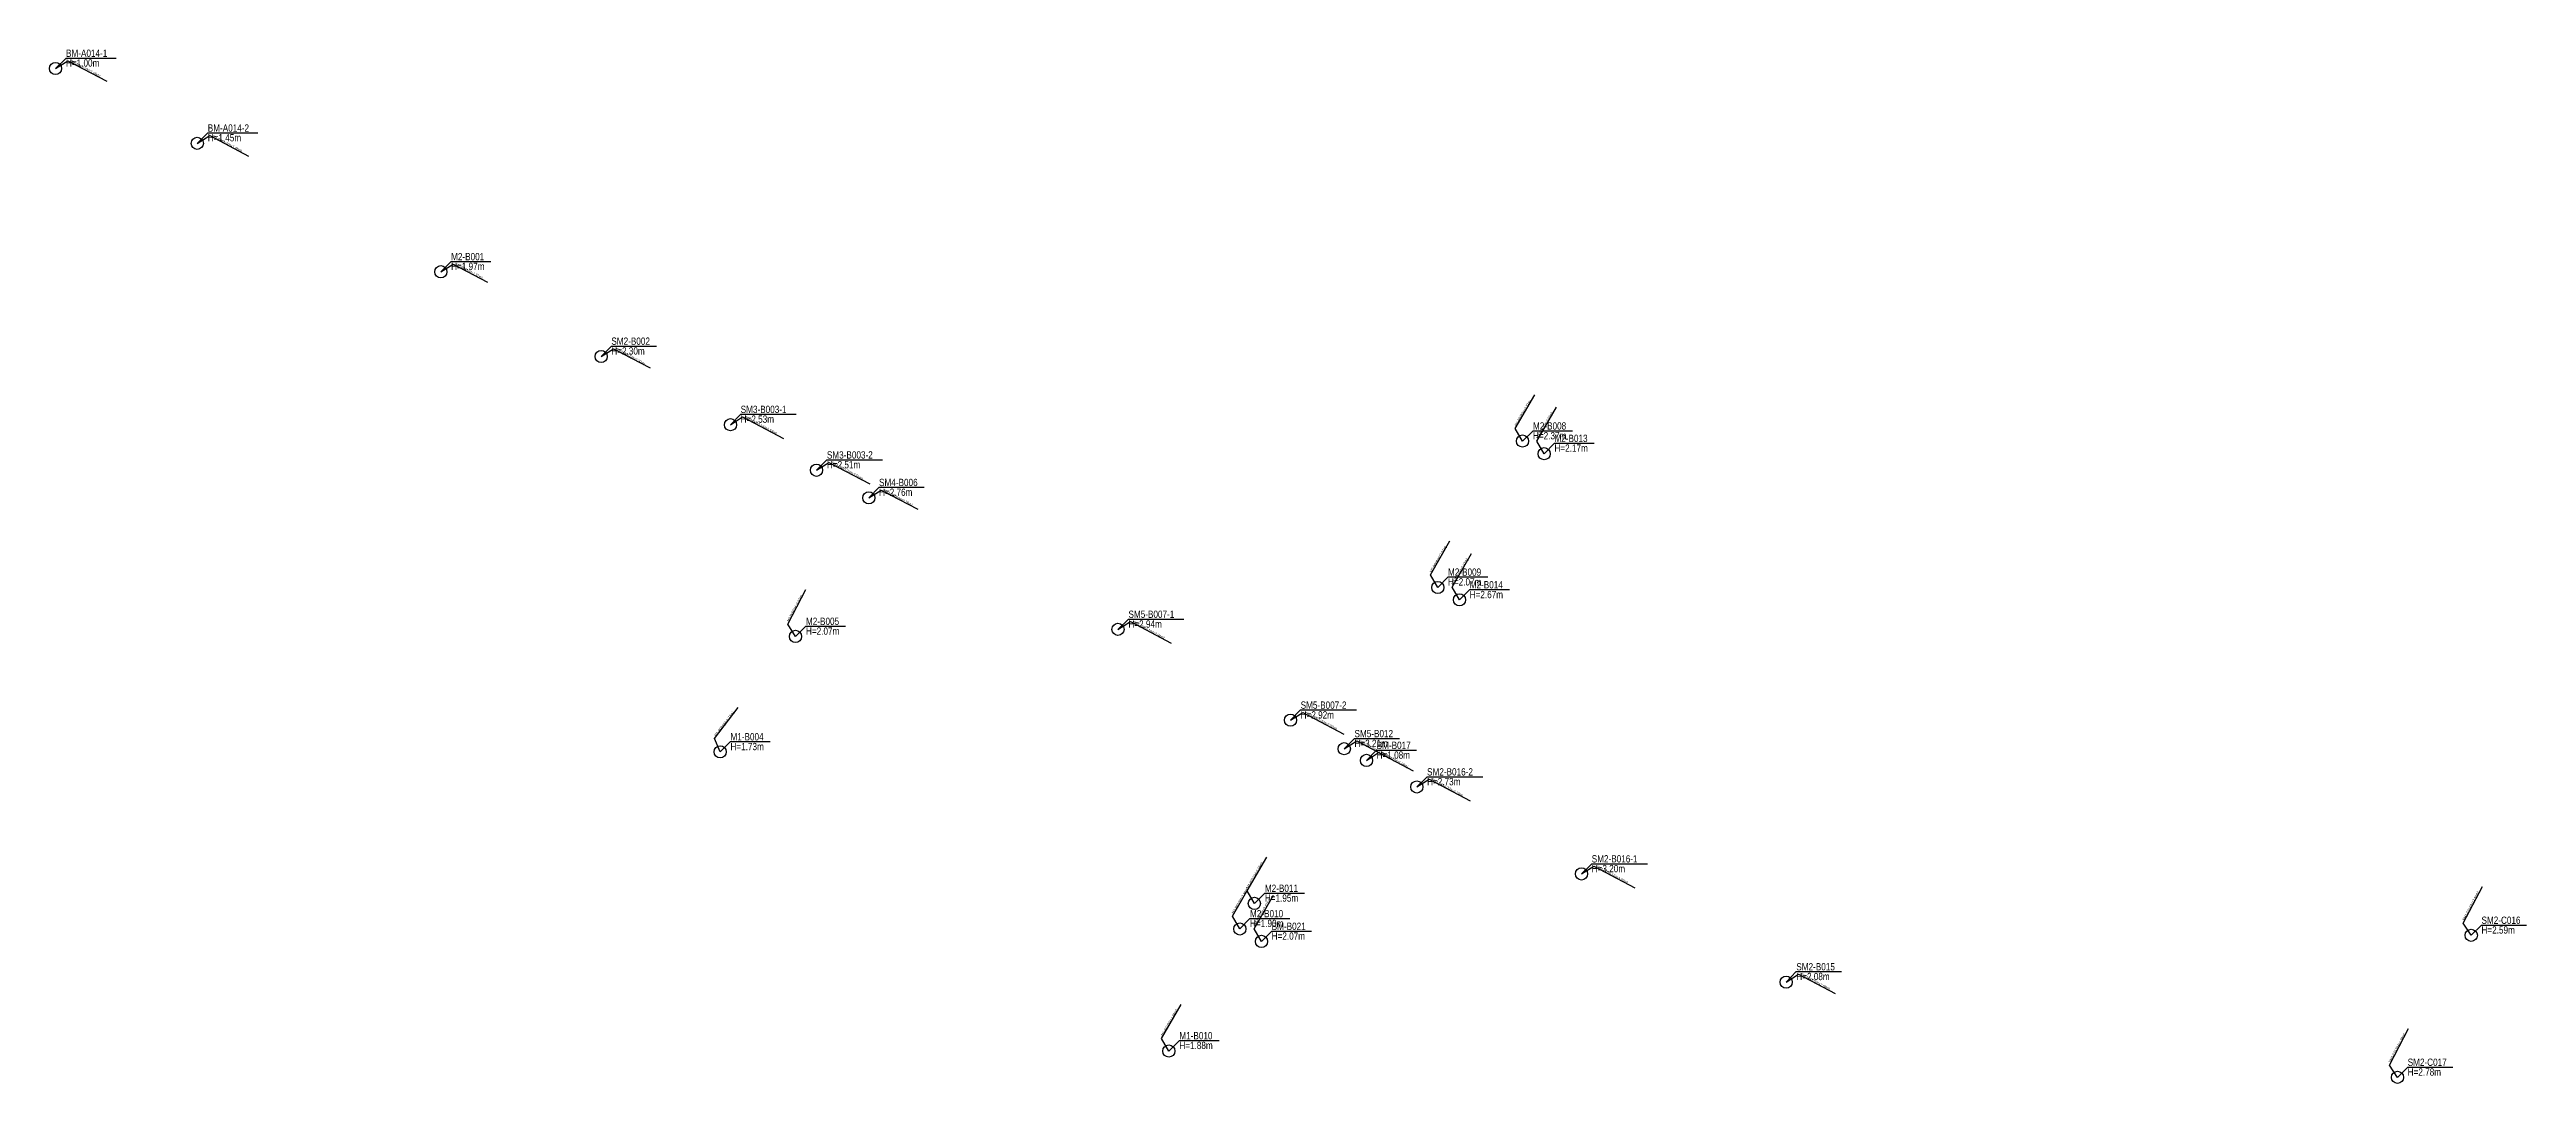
# Model space of a CAD drawing. Header units: millimetres. Extents: x -910 to 2851, y 385 to 4601.
# Drawn here: x 1417 to 2434, y 3810 to 4235 of the extents above; entities that cross this region are included whole.
import ezdxf

# ---------------------------------------------------------------- set-up
doc = ezdxf.new("R2010")
doc.units = ezdxf.units.MM
doc.layers.add('맨홀설명선', color=7, linetype='Continuous')
doc.layers.add('우수맨홀', color=193, linetype='Continuous')
doc.styles.get("Standard").update_dxf_attribs({"font": 'arial.ttf'})

msp = doc.modelspace()

# ---------------------------------------------------------------- texts
at = {"layer": '맨홀설명선', "color": 4, "width": 0.8}
for s, p in [('BM-A014-1', (1424.2, 4231.9)), ('H=1.00m', (1424.2, 4227.9)), ('BM-A014-2', (1482.4, 4201.2)), ('H=1.45m', (1482.4, 4197.2)), ('M2-B001', (1582.3, 4148.4)), ('H=1.97m', (1582.3, 4144.4)), ('SM2-B002', (1648.1, 4113.7)), ('H=2.30m', (1648.1, 4109.7)), ('SM3-B003-1', (1701.2, 4085.7)), ('H=2.53m', (1701.2, 4081.7)), ('M2-B008', (2026.5, 4078.9)), ('H=2.37m', (2026.5, 4074.9)), ('SM3-B003-2', (1736.6, 4067)), ('M2-B013', (2035.3, 4073.8)), ('H=2.17m', (2035.3, 4069.8)), ('H=2.51m', (1736.6, 4063)), ('SM4-B006', (1758, 4055.7)), ('H=2.76m', (1758, 4051.7)), ('M2-B009', (1991.6, 4018.9)), ('H=2.07m', (1991.6, 4014.9)), ('M2-B014', (2000.5, 4013.7)), ('H=2.67m', (2000.5, 4009.7)), ('M2-B005', (1728, 3998.7)), ('H=2.07m', (1728, 3994.7)), ('SM5-B007-1', (1860.4, 4001.6)), ('H=2.94m', (1860.4, 3997.6)), ('SM5-B007-2', (1931.1, 3964.3)), ('H=2.92m', (1931.1, 3960.3)), ('M1-B004', (1697, 3951.3)), ('H=1.73m', (1697, 3947.3)), ('SM5-B012', (1953.2, 3952.6)), ('H=3.21m', (1953.2, 3948.6)), ('BM-B017', (1962.3, 3947.8)), ('H=1.08m', (1962.3, 3943.8)), ('SM2-B016-2', (1983, 3936.9)), ('H=2.73m', (1983, 3932.9)), ('SM2-B016-1', (2050.6, 3901.2)), ('H=3.20m', (2050.6, 3897.2)), ('M2-B011', (1916.4, 3889.1)), ('H=1.95m', (1916.4, 3885.1)), ('M2-B010', (1910.3, 3878.7)), ('H=1.90m', (1910.3, 3874.7)), ('BM-B021', (1919.2, 3873.5)), ('SM2-C016', (2415.9, 3876)), ('H=2.59m', (2415.9, 3872)), ('H=2.07m', (1919.2, 3869.5)), ('SM2-B015', (2134.6, 3856.9)), ('H=2.08m', (2134.6, 3852.9)), ('M1-B010', (1881.3, 3828.6)), ('H=1.88m', (1881.3, 3824.6)), ('SM2-C017', (2385.6, 3817.7)), ('H=2.78m', (2385.6, 3813.7))]:
    msp.add_text(s, height=3, dxfattribs=at).set_placement(p)
at = {"layer": '우수맨홀'}
for s, rotation, p in [('BM-A014-1(H=1.00m)', 332.1752, (1425.9, 4229.9)), ('BM-A014-2(H=1.45m)', 332.1752, (1484.1, 4199.1)), ('M2-B001(H=1.97m)', 332.1752, (1584.1, 4146.4)), ('SM2-B002(H=2.30m)', 332.1752, (1649.9, 4111.6)), ('M2-B008(H=2.37m)', 59.889, (2019.7, 4080.2)), ('SM3-B003-1(H=2.53m)', 332.1752, (1702.9, 4083.6)), ('M2-B013(H=2.17m)', 59.889, (2028.6, 4075.1)), ('SM3-B003-2(H=2.51m)', 332.1752, (1738.3, 4065)), ('SM4-B006(H=2.76m)', 332.1752, (1759.7, 4053.6)), ('M2-B009(H=2.07m)', 59.889, (1984.9, 4020.2)), ('M2-B014(H=2.67m)', 59.889, (1993.8, 4015)), ('M2-B005(H=2.07m)', 62.1752, (1721, 3999.9)), ('SM5-B007-1(H=2.94m)', 332.1752, (1862.1, 3999.6)), ('M1-B004(H=1.73m)', 52.6931, (1691.1, 3952.9)), ('SM5-B007-2(H=2.92m)', 332.1752, (1932.9, 3962.3)), ('SM5-B012(H=3.21m)', 332.1752, (1954.9, 3950.6)), ('BM-B017(H=1.08m)', 332.1752, (1964, 3945.8)), ('SM2-B016-2(H=2.73m)', 332.1752, (1984.7, 3934.9)), ('M2-B011(H=1.95m)', 59.889, (1909.6, 3890.4)), ('SM2-B016-1(H=3.20m)', 332.1752, (2052.3, 3899.2)), ('M2-B010(H=1.90m)', 59.889, (1903.6, 3880)), ('BM-B021(H=2.07m)', 59.889, (1912.5, 3874.9)), ('SM2-C016(H=2.59m)', 62.5459, (2408.9, 3877.2)), ('SM2-B015(H=2.08m)', 332.1752, (2136.4, 3854.9)), ('M1-B010(H=1.88m)', 59.889, (1874.5, 3829.9)), ('SM2-C017(H=2.78m)', 62.5459, (2378.6, 3818.9))]:
    msp.add_text(s, height=1, rotation=rotation, dxfattribs=at).set_placement(p)

# ---------------------------------------------------------------- linework, layer by layer
at = {"layer": '맨홀설명선', "color": 4}
for points in [[(1419.9, 4227.1), (1424.2, 4231.4), (1444.8, 4231.4)], [(1478.1, 4196.4), (1482.4, 4200.7), (1503, 4200.7)], [(1578.1, 4143.7), (1582.3, 4147.9), (1598.6, 4147.9)], [(1643.9, 4108.9), (1648.1, 4113.2), (1666.6, 4113.2)], [(1697, 4080.9), (1701.2, 4085.2), (1724, 4085.2)], [(2022.2, 4074.2), (2026.5, 4078.4), (2042.7, 4078.4)], [(2031.1, 4069), (2035.3, 4073.3), (2051.6, 4073.3)], [(1732.3, 4062.2), (1736.6, 4066.5), (1759.4, 4066.5)], [(1753.8, 4050.9), (1758, 4055.2), (1776.5, 4055.2)], [(1987.4, 4014.1), (1991.6, 4018.4), (2007.9, 4018.4)], [(1996.3, 4009), (2000.5, 4013.2), (2016.8, 4013.2)], [(1723.7, 3994), (1728, 3998.2), (1744.2, 3998.2)], [(1856.1, 3996.9), (1860.4, 4001.1), (1883.2, 4001.1)], [(1926.9, 3959.6), (1931.1, 3963.8), (1954, 3963.8)], [(1692.8, 3946.6), (1697, 3950.8), (1713.3, 3950.8)], [(1949, 3947.9), (1953.2, 3952.1), (1971.7, 3952.1)], [(1958.1, 3943.1), (1962.3, 3947.3), (1978.6, 3947.3)], [(1978.8, 3932.2), (1983, 3936.4), (2005.9, 3936.4)], [(2046.4, 3896.5), (2050.6, 3900.7), (2073.5, 3900.7)], [(1912.1, 3884.4), (1916.4, 3888.6), (1932.7, 3888.6)], [(1906.1, 3873.9), (1910.3, 3878.2), (1926.6, 3878.2)], [(2411.7, 3871.3), (2415.9, 3875.5), (2434.4, 3875.5)], [(1915, 3868.8), (1919.2, 3873), (1935.5, 3873)], [(2130.4, 3852.1), (2134.6, 3856.4), (2153.1, 3856.4)], [(1877, 3823.8), (1881.3, 3828.1), (1897.6, 3828.1)], [(2381.4, 3813), (2385.6, 3817.2), (2404.1, 3817.2)]]:
    msp.add_lwpolyline(points, dxfattribs=at)
at = {"layer": '우수맨홀'}
for p, q in [((1419.9, 4227.1), (1425, 4230.3)), ((1425, 4230.3), (1440.9, 4221.9)), ((1478.1, 4196.4), (1483.2, 4199.6)), ((1483.2, 4199.6), (1499.1, 4191.2)), ((1578.1, 4143.7), (1583.2, 4146.8)), ((1583.2, 4146.8), (1597.3, 4139.4)), ((1643.9, 4108.9), (1649, 4112.1)), ((1649, 4112.1), (1664, 4104.2)), ((2019.2, 4079.4), (2027.3, 4093.2)), ((2028.1, 4074.2), (2036.1, 4088.1)), ((1697, 4080.9), (1702, 4084.1)), ((1702, 4084.1), (1718.8, 4075.2)), ((2022.2, 4074.2), (2019.2, 4079.4)), ((2031.1, 4069), (2028.1, 4074.2)), ((1732.3, 4062.2), (1737.4, 4065.4)), ((1737.4, 4065.4), (1754.2, 4056.6)), ((1753.8, 4050.9), (1758.9, 4054.1)), ((1758.9, 4054.1), (1773.9, 4046.2)), ((1984.4, 4019.3), (1992.4, 4033.2)), ((1993.3, 4014.2), (2001.3, 4028)), ((1987.4, 4014.1), (1984.4, 4019.3)), ((1720.5, 3999), (1728, 4013.2)), ((1996.3, 4009), (1993.3, 4014.2)), ((1723.7, 3994), (1720.5, 3999)), ((1856.1, 3996.9), (1861.2, 4000.1)), ((1861.2, 4000.1), (1878, 3991.2)), ((1690.5, 3952.1), (1700.1, 3964.8)), ((1926.9, 3959.6), (1932, 3962.7)), ((1932, 3962.7), (1948.8, 3953.9)), ((1692.8, 3946.6), (1690.5, 3952.1)), ((1949, 3947.9), (1954.1, 3951.1)), ((1954.1, 3951.1), (1969.1, 3943.2)), ((1958.1, 3943.1), (1963.1, 3946.3)), ((1963.1, 3946.3), (1977.3, 3938.8)), ((1978.8, 3932.2), (1983.9, 3935.4)), ((1983.9, 3935.4), (2000.7, 3926.5)), ((1909.1, 3889.6), (1917.2, 3903.4)), ((2046.4, 3896.5), (2051.5, 3899.7)), ((2051.5, 3899.7), (2068.3, 3890.8)), ((1903.1, 3879.1), (1911.1, 3893)), ((1912.1, 3884.4), (1909.1, 3889.6)), ((1912, 3874), (1920, 3887.8)), ((2408.4, 3876.3), (2416.3, 3891.4)), ((1906.1, 3873.9), (1903.1, 3879.1)), ((2411.7, 3871.3), (2408.4, 3876.3)), ((1915, 3868.8), (1912, 3874)), ((2130.4, 3852.1), (2135.5, 3855.3)), ((2135.5, 3855.3), (2150.5, 3847.4)), ((1874, 3829), (1882.1, 3842.9)), ((1877, 3823.8), (1874, 3829)), ((2378.2, 3818), (2386, 3833.1)), ((2381.4, 3813), (2378.2, 3818))]:
    msp.add_line(p, q, dxfattribs=at)
for centre in [(1419.9, 4227.1), (1478.1, 4196.4), (1578.1, 4143.7), (1643.9, 4108.9), (1697, 4080.9), (2022.2, 4074.2), (2031.1, 4069), (1732.3, 4062.2), (1753.8, 4050.9), (1987.4, 4014.1), (1996.3, 4009), (1856.1, 3996.9), (1723.7, 3994), (1926.9, 3959.6), (1692.8, 3946.6), (1949, 3947.9), (1958.1, 3943.1), (1978.8, 3932.2), (2046.4, 3896.5), (1912.1, 3884.4), (1906.1, 3873.9), (1915, 3868.8), (2411.7, 3871.3), (2130.4, 3852.1), (1877, 3823.8), (2381.4, 3813)]:
    msp.add_circle(centre, 2.5, dxfattribs=at)

msp.set_redraw_order([(e.dxf.handle, doc.entitydb.next_handle()) for e in msp.query("TEXT MTEXT ATTDEF DIMENSION ARC_DIMENSION")])  # texts and dimensions are drawn at this point

doc.saveas('drawing.dxf')
